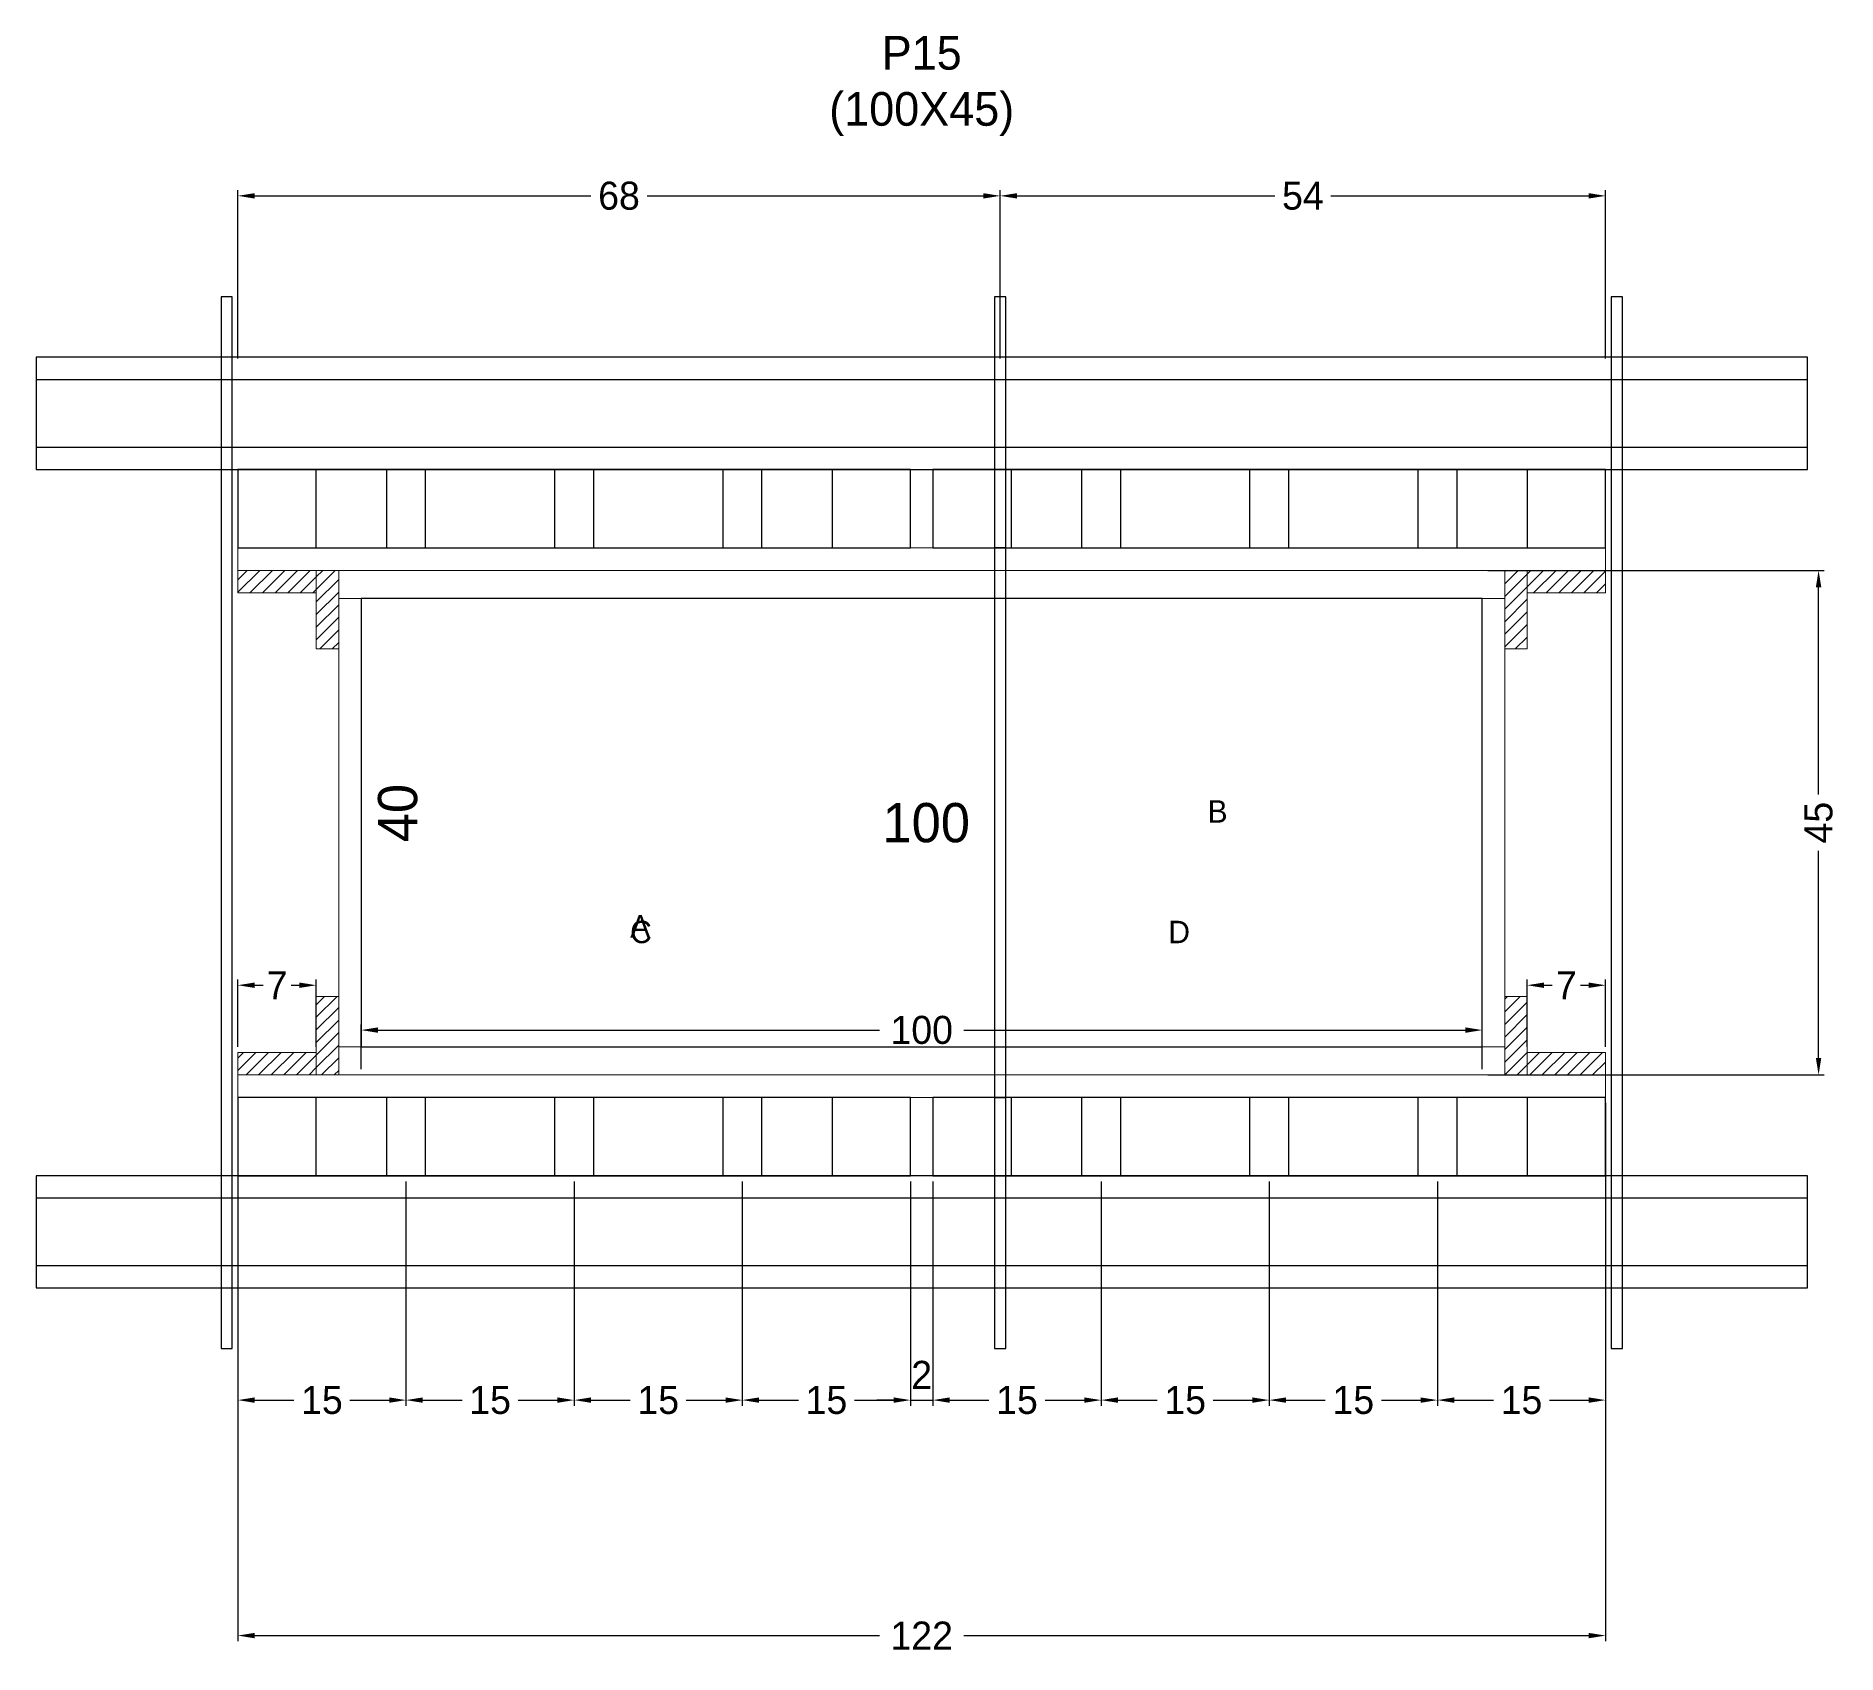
# Model space of a CAD drawing. Header units: centimetres. Extents: x -8500 to 4337, y -467 to 295.
# Drawn here: x -158 to 163.3, y -8.3 to 280.3 of the extents above; entities that cross this region are included whole.
import ezdxf

# ---------------------------------------------------------------- set-up
doc = ezdxf.new("R2010")
doc.units = ezdxf.units.CM
for name, color, linetype in [('CHAPA', 140, 'Continuous'), ('COTA', 241, 'Continuous'), ('Hachura', 251, 'Continuous'), ('Madeira', 30, 'Continuous'), ('NOMENCLATURA', 7, 'Continuous'), ('Painéis', 200, 'Continuous'), ('Perfil Metálico', 150, 'Continuous'), ('SARRAFO', 251, 'Continuous'), ('TEXTO_GERAL', 7, 'Continuous')]:
    doc.layers.add(name, color=color, linetype=linetype)
doc.dimstyles.new('cotax2', dxfattribs={"dimtxt": 2.5, "dimasz": 1.5, "dimexe": 0.5, "dimexo": 0.5, "dimgap": 0.5, "dimtad": 1, "dimcen": 2.5, "dimazin": 3, "dimtfac": 1, "dimtmove": 0, "dimatfit": 3})
pattern_1 = [(45, (0, 0), (-1.122532, 1.122532), [])]

msp = doc.modelspace()

# ---------------------------------------------------------------- texts
at = {"layer": 'COTA'}
msp.add_text('40', height=7, rotation=90, dxfattribs=at).set_placement((-90, 136.5))
msp.add_text('100', height=7, dxfattribs=at).set_placement((-7, 136.5))
at = {"layer": 'NOMENCLATURA', "insert": (0, 262.5), "char_height": 6, "attachment_point": 8}
msp.add_mtext('P15\\P(100X45)', dxfattribs=at)
at = {"layer": 'TEXTO_GERAL'}
for s, p in [('B', (51, 140)), ('A', (-52, 119.5)), ('C', (-52, 118.5)), ('D', (44, 118.5))]:
    msp.add_text(s, height=4, dxfattribs=at).set_placement(p)

# ---------------------------------------------------------------- blocks, each defined once
blk = doc.blocks.new('_CLOSEDFILLED')
at = {"color": 0, "linetype": 'BYBLOCK'}
blk.add_solid([(-1, 0.16), (0, 0), (-1, -0.16)], dxfattribs=at)
blk = doc.blocks.new('*D28')
for p, q in [((-122, 90), (-122, -6)), ((122, 90), (122, -6)), ((-119, -5), (-7.5, -5)), ((7.5, -5), (119, -5))]:
    blk.add_line(p, q)
at = {"layer": 'Defpoints'}
for p in [(-122, 91), (122, 91), (-122, -5)]:
    blk.add_point(p, dxfattribs=at)
at = {"layer": 'COTA', "xscale": 3, "yscale": 3, "rotation": 180}
blk.add_blockref('_CLOSEDFILLED', (-122, -5), dxfattribs=at)
at = {"layer": 'COTA', "xscale": 3, "yscale": 3}
blk.add_blockref('_CLOSEDFILLED', (122, -5), dxfattribs=at)
at = {"layer": 'COTA', "insert": (0, -5), "char_height": 5, "attachment_point": 5}
blk.add_mtext('122', dxfattribs=at)
blk = doc.blocks.new('*D29')
for p, q in [((-122, 76), (-122, 36)), ((-92, 76), (-92, 36)), ((-119, 37), (-112, 37)), ((-102, 37), (-95, 37))]:
    blk.add_line(p, q)
at = {"layer": 'Defpoints'}
for p in [(-122, 77), (-92, 77), (-122, 37)]:
    blk.add_point(p, dxfattribs=at)
at = {"layer": 'COTA', "xscale": 3, "yscale": 3, "rotation": 180}
blk.add_blockref('_CLOSEDFILLED', (-122, 37), dxfattribs=at)
at = {"layer": 'COTA', "xscale": 3, "yscale": 3}
blk.add_blockref('_CLOSEDFILLED', (-92, 37), dxfattribs=at)
at = {"layer": 'COTA', "insert": (-107, 37), "char_height": 5, "attachment_point": 5}
blk.add_mtext('15', dxfattribs=at)
blk = doc.blocks.new('*D30')
for p, q in [((-92, 76), (-92, 36)), ((-62, 76), (-62, 36)), ((-89, 37), (-82, 37)), ((-72, 37), (-65, 37))]:
    blk.add_line(p, q)
at = {"layer": 'Defpoints'}
for p in [(-92, 77), (-62, 77), (-92, 37)]:
    blk.add_point(p, dxfattribs=at)
at = {"layer": 'COTA', "xscale": 3, "yscale": 3, "rotation": 180}
blk.add_blockref('_CLOSEDFILLED', (-92, 37), dxfattribs=at)
at = {"layer": 'COTA', "xscale": 3, "yscale": 3}
blk.add_blockref('_CLOSEDFILLED', (-62, 37), dxfattribs=at)
at = {"layer": 'COTA', "insert": (-77, 37), "char_height": 5, "attachment_point": 5}
blk.add_mtext('15', dxfattribs=at)
blk = doc.blocks.new('*D31')
for p, q in [((-62, 76), (-62, 36)), ((-32, 76), (-32, 36)), ((-59, 37), (-52, 37)), ((-42, 37), (-35, 37))]:
    blk.add_line(p, q)
at = {"layer": 'Defpoints'}
for p in [(-62, 77), (-32, 77), (-62, 37)]:
    blk.add_point(p, dxfattribs=at)
at = {"layer": 'COTA', "xscale": 3, "yscale": 3, "rotation": 180}
blk.add_blockref('_CLOSEDFILLED', (-62, 37), dxfattribs=at)
at = {"layer": 'COTA', "xscale": 3, "yscale": 3}
blk.add_blockref('_CLOSEDFILLED', (-32, 37), dxfattribs=at)
at = {"layer": 'COTA', "insert": (-47, 37), "char_height": 5, "attachment_point": 5}
blk.add_mtext('15', dxfattribs=at)
blk = doc.blocks.new('*D32')
for p, q in [((-32, 76), (-32, 36)), ((-2, 76), (-2, 36)), ((-29, 37), (-22, 37)), ((-12, 37), (-5, 37))]:
    blk.add_line(p, q)
at = {"layer": 'Defpoints'}
for p in [(-32, 77), (-2, 77), (-32, 37)]:
    blk.add_point(p, dxfattribs=at)
at = {"layer": 'COTA', "xscale": 3, "yscale": 3, "rotation": 180}
blk.add_blockref('_CLOSEDFILLED', (-32, 37), dxfattribs=at)
at = {"layer": 'COTA', "xscale": 3, "yscale": 3}
blk.add_blockref('_CLOSEDFILLED', (-2, 37), dxfattribs=at)
at = {"layer": 'COTA', "insert": (-17, 37), "char_height": 5, "attachment_point": 5}
blk.add_mtext('15', dxfattribs=at)
blk = doc.blocks.new('*D33')
for p, q in [((2, 76), (2, 36)), ((32, 76), (32, 36)), ((5, 37), (12, 37)), ((22, 37), (29, 37))]:
    blk.add_line(p, q)
at = {"layer": 'Defpoints'}
for p in [(2, 77), (32, 77), (2, 37)]:
    blk.add_point(p, dxfattribs=at)
at = {"layer": 'COTA', "xscale": 3, "yscale": 3, "rotation": 180}
blk.add_blockref('_CLOSEDFILLED', (2, 37), dxfattribs=at)
at = {"layer": 'COTA', "xscale": 3, "yscale": 3}
blk.add_blockref('_CLOSEDFILLED', (32, 37), dxfattribs=at)
at = {"layer": 'COTA', "insert": (17, 37), "char_height": 5, "attachment_point": 5}
blk.add_mtext('15', dxfattribs=at)
blk = doc.blocks.new('*D34')
for p, q in [((32, 76), (32, 36)), ((62, 76), (62, 36)), ((35, 37), (42, 37)), ((52, 37), (59, 37))]:
    blk.add_line(p, q)
at = {"layer": 'Defpoints'}
for p in [(32, 77), (62, 77), (32, 37)]:
    blk.add_point(p, dxfattribs=at)
at = {"layer": 'COTA', "xscale": 3, "yscale": 3, "rotation": 180}
blk.add_blockref('_CLOSEDFILLED', (32, 37), dxfattribs=at)
at = {"layer": 'COTA', "xscale": 3, "yscale": 3}
blk.add_blockref('_CLOSEDFILLED', (62, 37), dxfattribs=at)
at = {"layer": 'COTA', "insert": (47, 37), "char_height": 5, "attachment_point": 5}
blk.add_mtext('15', dxfattribs=at)
blk = doc.blocks.new('*D35')
for p, q in [((62, 76), (62, 36)), ((92, 76), (92, 36)), ((65, 37), (72, 37)), ((82, 37), (89, 37))]:
    blk.add_line(p, q)
at = {"layer": 'Defpoints'}
for p in [(62, 77), (92, 77), (62, 37)]:
    blk.add_point(p, dxfattribs=at)
at = {"layer": 'COTA', "xscale": 3, "yscale": 3, "rotation": 180}
blk.add_blockref('_CLOSEDFILLED', (62, 37), dxfattribs=at)
at = {"layer": 'COTA', "xscale": 3, "yscale": 3}
blk.add_blockref('_CLOSEDFILLED', (92, 37), dxfattribs=at)
at = {"layer": 'COTA', "insert": (77, 37), "char_height": 5, "attachment_point": 5}
blk.add_mtext('15', dxfattribs=at)
blk = doc.blocks.new('*D36')
for p, q in [((92, 76), (92, 36)), ((122, 76), (122, 36)), ((95, 37), (102, 37)), ((112, 37), (119, 37))]:
    blk.add_line(p, q)
at = {"layer": 'Defpoints'}
for p in [(92, 77), (122, 77), (92, 37)]:
    blk.add_point(p, dxfattribs=at)
at = {"layer": 'COTA', "xscale": 3, "yscale": 3, "rotation": 180}
blk.add_blockref('_CLOSEDFILLED', (92, 37), dxfattribs=at)
at = {"layer": 'COTA', "xscale": 3, "yscale": 3}
blk.add_blockref('_CLOSEDFILLED', (122, 37), dxfattribs=at)
at = {"layer": 'COTA', "insert": (107, 37), "char_height": 5, "attachment_point": 5}
blk.add_mtext('15', dxfattribs=at)
blk = doc.blocks.new('*D37')
for p, q in [((-2, 76), (-2, 36)), ((2, 76), (2, 36)), ((-5, 37), (-8, 37)), ((-2, 37), (2, 37)), ((5, 37), (8, 37))]:
    blk.add_line(p, q)
at = {"layer": 'Defpoints'}
for p in [(-2, 77), (2, 77), (-2, 37)]:
    blk.add_point(p, dxfattribs=at)
at = {"layer": 'COTA', "xscale": 3, "yscale": 3}
blk.add_blockref('_CLOSEDFILLED', (-2, 37), dxfattribs=at)
at = {"layer": 'COTA', "xscale": 3, "yscale": 3, "rotation": 180}
blk.add_blockref('_CLOSEDFILLED', (2, 37), dxfattribs=at)
at = {"layer": 'COTA', "insert": (0, 41.5), "char_height": 5, "attachment_point": 5}
blk.add_mtext('2', dxfattribs=at)
blk = doc.blocks.new('*D38')
for p, q in [((-100, 96), (-100, 104)), ((-97, 103), (-7.5, 103)), ((7.5, 103), (97, 103)), ((100, 96), (100, 104))]:
    blk.add_line(p, q)
at = {"layer": 'Defpoints'}
for p in [(-100, 103), (-100, 95), (100, 95)]:
    blk.add_point(p, dxfattribs=at)
at = {"layer": 'COTA', "xscale": 3, "yscale": 3, "rotation": 180}
blk.add_blockref('_CLOSEDFILLED', (-100, 103), dxfattribs=at)
at = {"layer": 'COTA', "xscale": 3, "yscale": 3}
blk.add_blockref('_CLOSEDFILLED', (100, 103), dxfattribs=at)
at = {"layer": 'COTA', "insert": (0, 103), "char_height": 5, "attachment_point": 5}
blk.add_mtext('100', dxfattribs=at)
blk = doc.blocks.new('*D39')
for p, q in [((101, 185), (161, 185)), ((160, 145), (160, 182)), ((160, 98), (160, 135)), ((101, 95), (161, 95))]:
    blk.add_line(p, q)
at = {"layer": 'Defpoints'}
for p in [(100, 185), (100, 95), (160, 95)]:
    blk.add_point(p, dxfattribs=at)
at = {"layer": 'COTA', "xscale": 3, "yscale": 3}
for p, rotation in [((160, 185), 90), ((160, 95), -90.00000000000001)]:
    blk.add_blockref('_CLOSEDFILLED', p, dxfattribs=dict(at, rotation=rotation))
at = {"layer": 'COTA', "insert": (160, 140), "char_height": 5, "attachment_point": 5, "rotation": 90}
blk.add_mtext('45', dxfattribs=at)
blk = doc.blocks.new('*D40')
for p, q in [((-122, 100), (-122, 112)), ((-119, 111), (-117.5, 111)), ((-112.5, 111), (-111, 111)), ((-108, 100), (-108, 112))]:
    blk.add_line(p, q)
at = {"layer": 'Defpoints'}
for p in [(-122, 111), (-122, 99), (-108, 99)]:
    blk.add_point(p, dxfattribs=at)
at = {"layer": 'COTA', "xscale": 3, "yscale": 3, "rotation": 180}
blk.add_blockref('_CLOSEDFILLED', (-122, 111), dxfattribs=at)
at = {"layer": 'COTA', "xscale": 3, "yscale": 3}
blk.add_blockref('_CLOSEDFILLED', (-108, 111), dxfattribs=at)
at = {"layer": 'COTA', "insert": (-115, 111), "char_height": 5, "attachment_point": 5}
blk.add_mtext('7', dxfattribs=at)
blk = doc.blocks.new('*D41')
for p, q in [((108, 100), (108, 112)), ((111, 111), (112.5, 111)), ((117.5, 111), (119, 111)), ((122, 100), (122, 112))]:
    blk.add_line(p, q)
at = {"layer": 'Defpoints'}
for p in [(108, 111), (108, 99), (122, 99)]:
    blk.add_point(p, dxfattribs=at)
at = {"layer": 'COTA', "xscale": 3, "yscale": 3, "rotation": 180}
blk.add_blockref('_CLOSEDFILLED', (108, 111), dxfattribs=at)
at = {"layer": 'COTA', "xscale": 3, "yscale": 3}
blk.add_blockref('_CLOSEDFILLED', (122, 111), dxfattribs=at)
at = {"layer": 'COTA', "insert": (115, 111), "char_height": 5, "attachment_point": 5}
blk.add_mtext('7', dxfattribs=at)
blk = doc.blocks.new('*D42')
for p, q in [((-122, 222.8), (-122, 252.8)), ((-119, 251.8), (-59, 251.8)), ((-49, 251.8), (11, 251.8)), ((14, 222.8), (14, 252.8))]:
    blk.add_line(p, q)
at = {"layer": 'Defpoints'}
for p in [(-122, 251.8), (-122, 221.8), (14, 221.8)]:
    blk.add_point(p, dxfattribs=at)
at = {"layer": 'COTA', "xscale": 3, "yscale": 3, "rotation": 180}
blk.add_blockref('_CLOSEDFILLED', (-122, 251.8), dxfattribs=at)
at = {"layer": 'COTA', "xscale": 3, "yscale": 3}
blk.add_blockref('_CLOSEDFILLED', (14, 251.8), dxfattribs=at)
at = {"layer": 'COTA', "insert": (-54, 251.8), "char_height": 5, "attachment_point": 5}
blk.add_mtext('68', dxfattribs=at)
blk = doc.blocks.new('*D43')
for p, q in [((14, 222.8), (14, 252.8)), ((17, 251.8), (63, 251.8)), ((73, 251.8), (119, 251.8)), ((122, 222.8), (122, 252.8))]:
    blk.add_line(p, q)
at = {"layer": 'Defpoints'}
for p in [(14, 251.8), (14, 221.8), (122, 221.8)]:
    blk.add_point(p, dxfattribs=at)
at = {"layer": 'COTA', "xscale": 3, "yscale": 3, "rotation": 180}
blk.add_blockref('_CLOSEDFILLED', (14, 251.8), dxfattribs=at)
at = {"layer": 'COTA', "xscale": 3, "yscale": 3}
blk.add_blockref('_CLOSEDFILLED', (122, 251.8), dxfattribs=at)
at = {"layer": 'COTA', "insert": (68, 251.8), "char_height": 5, "attachment_point": 5}
blk.add_mtext('54', dxfattribs=at)

# ---------------------------------------------------------------- dimensions: what is measured, and where the dimension line sits
at = {"layer": 'COTA'}
for base, p1, p2, picture, middle in [((-122, 251.8), (-122, 221.8), (14, 221.8), '*D42', (-54, 251.8)), ((14, 251.8), (14, 221.8), (122, 221.8), '*D43', (68, 251.8)), ((-122, 111), (-122, 99), (-108, 99), '*D40', (-115, 111)), ((108, 111), (108, 99), (122, 99), '*D41', (115, 111)), ((-100, 103), (-100, 95), (100, 95), '*D38', (0, 103)), ((-122, -5), (-122, 91), (122, 91), '*D28', (0, -5)), ((-2, 37), (-2, 77), (2, 77), '*D37', (0, 41.5))]:
    dim = msp.add_linear_dim(base=base, p1=p1, p2=p2, dimstyle='cotax2', dxfattribs=at)
    dim.commit()
    dim.dimension.update_dxf_attribs({"geometry": picture, "text_midpoint": middle})
dim = msp.add_linear_dim(base=(160, 95), p1=(100, 95), p2=(100, 185), angle=90, dimstyle='cotax2', dxfattribs=at)
dim.commit()
dim.dimension.update_dxf_attribs({"geometry": '*D39', "text_midpoint": (160, 140)})
for base, p1, p2, picture, middle in [((-122, 37), (-122, 77), (-92, 77), '*D29', (-107, 37)), ((-92, 37), (-92, 77), (-62, 77), '*D30', (-77, 37)), ((-62, 37), (-62, 77), (-32, 77), '*D31', (-47, 37)), ((-32, 37), (-32, 77), (-2, 77), '*D32', (-17, 37)), ((2, 37), (2, 77), (32, 77), '*D33', (17, 37)), ((32, 37), (32, 77), (62, 77), '*D34', (47, 37)), ((62, 37), (62, 77), (92, 77), '*D35', (77, 37)), ((92, 37), (92, 77), (122, 77), '*D36', (107, 37))]:
    dim = msp.add_linear_dim(base=base, p1=p1, p2=p2, text='15', dimstyle='cotax2', dxfattribs=at)
    dim.commit()
    dim.dimension.update_dxf_attribs({"geometry": picture, "text_midpoint": middle})

# ---------------------------------------------------------------- hatches: boundary and pattern name
at = {"layer": 'Hachura'}
h = msp.add_hatch(dxfattribs=at)
h.set_pattern_fill('ANSI31')
h.set_pattern_definition(pattern_1)
h.paths.add_polyline_path([(-122, 181), (-108, 181), (-108, 185), (-122, 185)])
h = msp.add_hatch(dxfattribs=at)
h.set_pattern_fill('ANSI31')
h.set_pattern_definition(pattern_1)
h.paths.add_polyline_path([(-108, 171), (-104, 171), (-104, 185), (-108, 185)])
h = msp.add_hatch(dxfattribs=at)
h.set_pattern_fill('ANSI31')
h.set_pattern_definition(pattern_1)
h.paths.add_polyline_path([(104, 171), (108, 171), (108, 185), (104, 185)])
h = msp.add_hatch(dxfattribs=at)
h.set_pattern_fill('ANSI31')
h.set_pattern_definition(pattern_1)
h.paths.add_polyline_path([(108, 181), (122, 181), (122, 185), (108, 185)])
h = msp.add_hatch(dxfattribs=at)
h.set_pattern_fill('ANSI31')
h.set_pattern_definition(pattern_1)
h.paths.add_polyline_path([(-108, 95), (-104, 95), (-104, 109), (-108, 109)])
h = msp.add_hatch(dxfattribs=at)
h.set_pattern_fill('ANSI31')
h.set_pattern_definition(pattern_1)
h.paths.add_polyline_path([(104, 95), (108, 95), (108, 109), (104, 109)])
h = msp.add_hatch(dxfattribs=at)
h.set_pattern_fill('ANSI31')
h.set_pattern_definition(pattern_1)
h.paths.add_polyline_path([(-122, 95), (-108, 95), (-108, 99), (-122, 99)])
h = msp.add_hatch(dxfattribs=at)
h.set_pattern_fill('ANSI31')
h.set_pattern_definition(pattern_1)
h.paths.add_polyline_path([(108, 95), (122, 95), (122, 99), (108, 99)])

# ---------------------------------------------------------------- linework, layer by layer
at = {"layer": 'CHAPA', "lineweight": 18}
for points in [[(-122, 185), (122, 185), (122, 189), (-122, 189)], [(-122, 185), (122, 185), (122, 189), (-122, 189)], [(-104, 100), (-100, 100), (-100, 180), (-104, 180)], [(-104, 100), (-100, 100), (-100, 180), (-104, 180)], [(100, 100), (104, 100), (104, 180), (100, 180)], [(100, 100), (104, 100), (104, 180), (100, 180)], [(-122, 91), (122, 91), (122, 95), (-122, 95)], [(-122, 91), (122, 91), (122, 95), (-122, 95)]]:
    msp.add_lwpolyline(points, close=True, dxfattribs=at)
at = {"layer": 'Hachura'}
for points in [[(-125, 46.2), (-123, 46.2), (-123, 233.8), (-125, 233.8)], [(13, 189), (15, 189), (15, 233.8), (13, 233.8)], [(123, 46.2), (125, 46.2), (125, 233.8), (123, 233.8)], [(13, 91), (15, 91), (15, 189), (13, 189)], [(13, 46.2), (15, 46.2), (15, 91), (13, 91)]]:
    msp.add_lwpolyline(points, close=True, dxfattribs=at)
at = {"layer": 'Madeira', "color": 126}
for points in [[(-122, 189), (-2, 189), (-2, 203), (-122, 203)], [(-122, 189), (-108, 189), (-108, 203), (-122, 203)], [(-95.5, 189), (-88.5, 189), (-88.5, 203), (-95.5, 203)], [(-65.5, 189), (-58.5, 189), (-58.5, 203), (-65.5, 203)], [(-35.5, 189), (-28.5, 189), (-28.5, 203), (-35.5, 203)], [(-16, 189), (-2, 189), (-2, 203), (-16, 203)], [(2, 189), (122, 189), (122, 203), (2, 203)], [(2, 189), (16, 189), (16, 203), (2, 203)], [(28.5, 189), (35.5, 189), (35.5, 203), (28.5, 203)], [(58.5, 189), (65.5, 189), (65.5, 203), (58.5, 203)], [(88.5, 189), (95.5, 189), (95.5, 203), (88.5, 203)], [(108, 189), (122, 189), (122, 203), (108, 203)], [(-122, 77), (-2, 77), (-2, 91), (-122, 91)], [(-122, 77), (-108, 77), (-108, 91), (-122, 91)], [(-95.5, 77), (-88.5, 77), (-88.5, 91), (-95.5, 91)], [(-65.5, 77), (-58.5, 77), (-58.5, 91), (-65.5, 91)], [(-35.5, 77), (-28.5, 77), (-28.5, 91), (-35.5, 91)], [(-16, 77), (-2, 77), (-2, 91), (-16, 91)], [(2, 77), (122, 77), (122, 91), (2, 91)], [(2, 77), (16, 77), (16, 91), (2, 91)], [(28.5, 77), (35.5, 77), (35.5, 91), (28.5, 91)], [(58.5, 77), (65.5, 77), (65.5, 91), (58.5, 91)], [(88.5, 77), (95.5, 77), (95.5, 91), (88.5, 91)], [(108, 77), (122, 77), (122, 91), (108, 91)]]:
    msp.add_lwpolyline(points, close=True, dxfattribs=at)
at = {"layer": 'Painéis'}
msp.add_lwpolyline([(-100, 100), (100, 100), (100, 180), (-100, 180)], close=True, dxfattribs=at)
at = {"layer": 'Perfil Metálico', "color": 224}
for points in [[(-158, 203), (158, 203), (158, 223), (-158, 223)], [(-158, 207), (158, 207), (158, 219), (-158, 219)], [(-158, 57), (158, 57), (158, 77), (-158, 77)], [(-158, 61), (158, 61), (158, 73), (-158, 73)]]:
    msp.add_lwpolyline(points, close=True, dxfattribs=at)
at = {"layer": 'SARRAFO', "color": 251, "lineweight": 13}
for points in [[(-122, 181), (-108, 181), (-108, 185), (-122, 185)], [(-108, 171), (-104, 171), (-104, 185), (-108, 185)], [(104, 171), (108, 171), (108, 185), (104, 185)], [(108, 181), (122, 181), (122, 185), (108, 185)], [(-108, 95), (-104, 95), (-104, 109), (-108, 109)], [(104, 95), (108, 95), (108, 109), (104, 109)], [(-122, 95), (-108, 95), (-108, 99), (-122, 99)], [(108, 95), (122, 95), (122, 99), (108, 99)]]:
    msp.add_lwpolyline(points, close=True, dxfattribs=at)

msp.set_redraw_order([(e.dxf.handle, doc.entitydb.next_handle()) for e in msp.query("TEXT MTEXT ATTDEF DIMENSION ARC_DIMENSION")])  # texts and dimensions are drawn at this point

doc.saveas('drawing.dxf')
